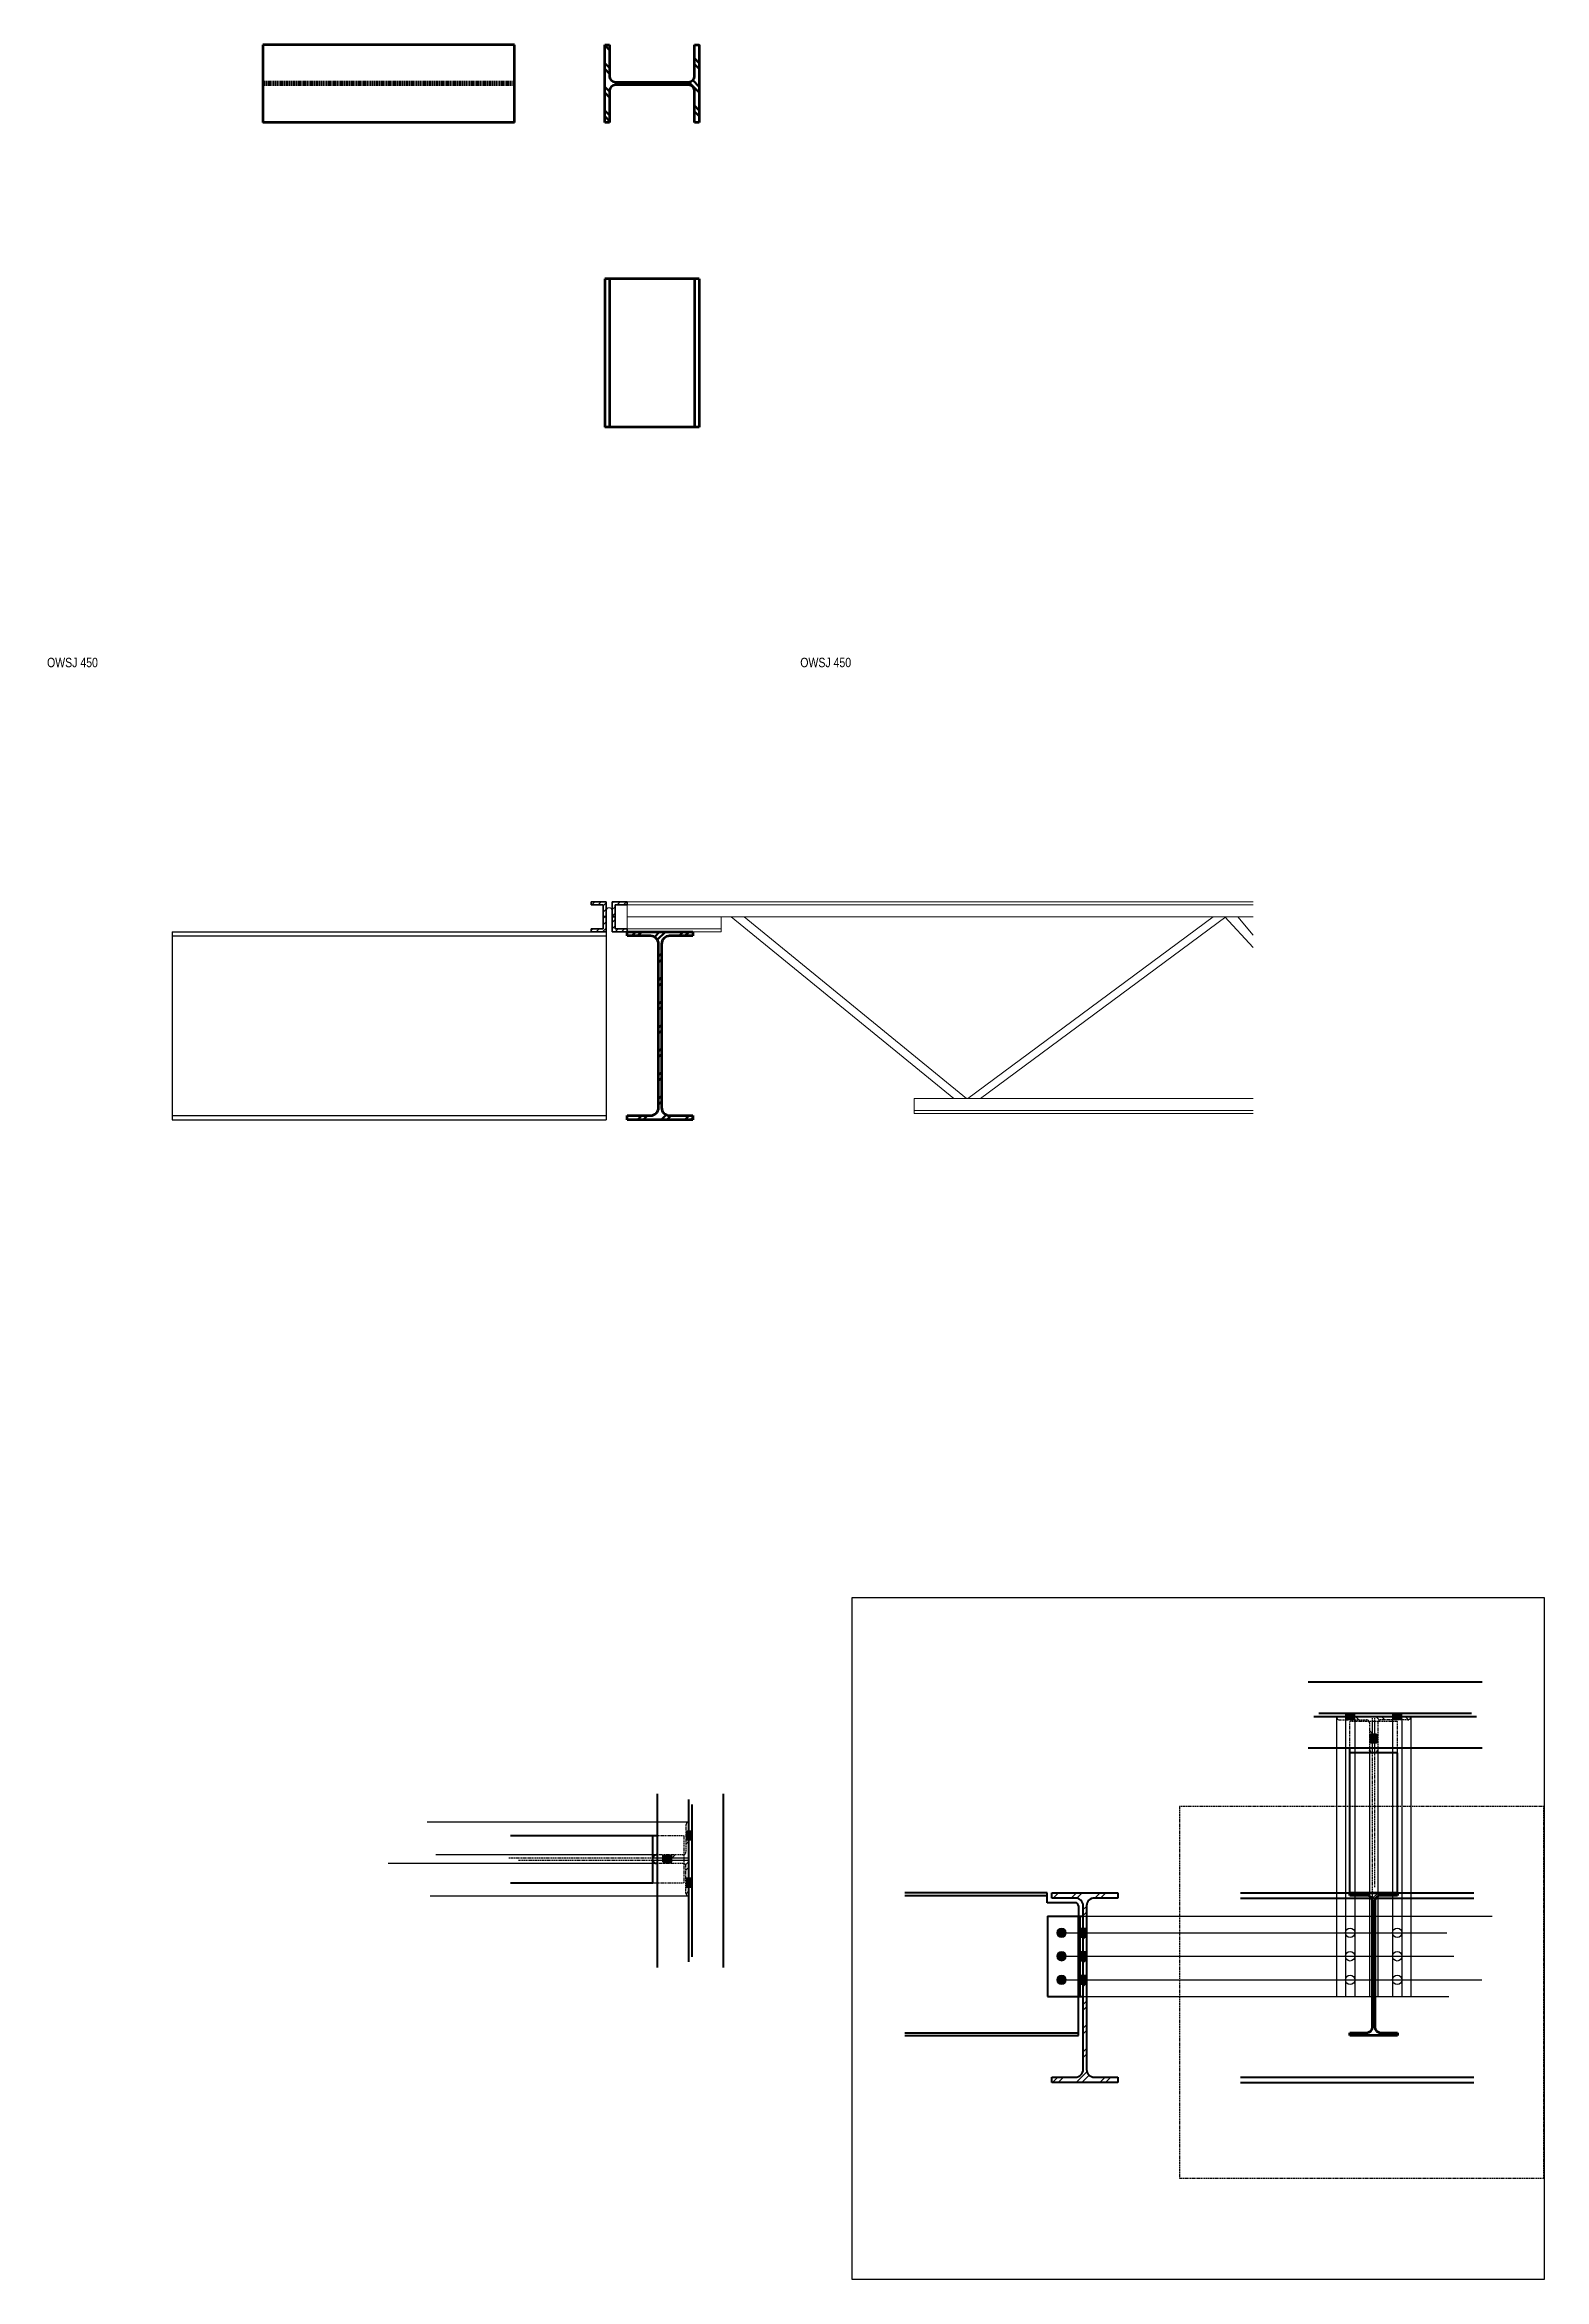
# Model space of a CAD drawing. Header units: millimetres. Extents: x -31954 to 493870, y 99509 to 604061.
# Drawn here: x 101419 to 104605, y 190426 to 195171 of the extents above; entities that cross this region are included whole.
import ezdxf

# ---------------------------------------------------------------- set-up
doc = ezdxf.new("R2010")
doc.units = ezdxf.units.MM
doc.header["$LTSCALE"] = 10
doc.linetypes.add('DASHED2', pattern=[0.375, 0.25, -0.125])
for name, color, linetype, lineweight in [('A-ANNOTATIONS', 1, 'Continuous', 9), ('A-DETL-GENF', 3, 'Continuous', 9), ('C-HATCH', 9, 'Continuous', 0), ('S-BEAM-STEEL-SECTION', 4, 'Continuous', 20), ('S-COLUMN-STEEL-PLAN', 4, 'Continuous', 50), ('S-COLUMN-STEEL-SECTION', 4, 'Continuous', 25), ('S-HATCH', 9, 'Continuous', 0)]:
    doc.layers.add(name, color=color, linetype=linetype, lineweight=lineweight)
doc.styles.add('AnnoText', font='arial.ttf', dxfattribs={"width": 0.8, "height": 2})

msp = doc.modelspace()

# ---------------------------------------------------------------- texts
at = {"layer": 'A-ANNOTATIONS', "char_height": 20, "attachment_point": 1, "line_spacing_factor": 0.938532, "style": 'AnnoText', "bg_fill": 3, "box_fill_scale": 1.25, "bg_fill_color": 0, "bg_fill_transparency": 0}
for insert, width in [((101424.4, 193869.1), 189.927), ((103024.4, 193869.1), 159.357)]:
    msp.add_mtext('\\fArial|b0|i0|c0|p34|;OWSJ 450', dxfattribs=dict(at, insert=insert, width=width))

# ---------------------------------------------------------------- blocks, each defined once
blk = doc.blocks.new('M_K-Series Bar Joist-Section - 18K6-170442-Level 2')
at = {"layer": 'C-HATCH'}
h = blk.add_hatch(dxfattribs=at)
h.set_pattern_fill('ANSI31', color=256, scale=3, style=0)
h.paths.add_polyline_path([(-6.35, 0), (-38.1, 0), (-38.1, -6.35), (-12.7, -6.35), (-12.7, -31.75), (-6.35, -31.75)])
h.paths.add_polyline_path([(38.1, 0), (6.35, 0), (6.35, -31.75), (12.7, -31.75), (12.7, -6.35), (38.1, -6.35)])
h = blk.add_hatch(dxfattribs=at)
h.set_pattern_fill('ANSI31', color=256, scale=3, style=0)
h.paths.add_polyline_path([(-6.35, -32.25), (-12.7, -32.25), (-12.7, -57.65), (-38.1, -57.65), (-38.1, -64), (-6.35, -64)])
h.paths.add_polyline_path([(12.7, -32.25), (6.35, -32.25), (6.35, -64), (38.1, -64), (38.1, -57.65), (12.7, -57.65)])
at = {"layer": 'A-DETL-GENF', "lineweight": 35}
for p, q in [((-6.35, 0), (-38.1, 0)), ((-38.1, 0), (-38.1, -6.35)), ((-6.35, -31.75), (-6.35, 0)), ((6.35, 0), (6.35, -31.75)), ((38.1, 0), (6.35, 0)), ((38.1, -6.35), (38.1, 0)), ((-38.1, -6.35), (-12.7, -6.35)), ((-12.7, -6.35), (-12.7, -31.75)), ((-12.7, -31.75), (-6.35, -31.75)), ((-12.7, -57.65), (-12.7, -32.25)), ((-12.7, -32.25), (-6.35, -32.25)), ((-6.35, -31.75), (-6.35, -64)), ((6.35, -31.75), (12.7, -31.75)), ((6.35, -64), (6.35, -31.75)), ((6.35, -32.25), (12.7, -32.25)), ((12.7, -31.75), (12.7, -6.35)), ((12.7, -6.35), (38.1, -6.35)), ((12.7, -32.25), (12.7, -57.65)), ((-38.1, -64), (-38.1, -57.65)), ((-38.1, -57.65), (-12.7, -57.65)), ((-38.1, -64), (-6.35, -64)), ((6.35, -64), (38.1, -64)), ((12.7, -57.65), (38.1, -57.65)), ((38.1, -57.65), (38.1, -64))]:
    blk.add_line(p, q, dxfattribs=at)
at = {"layer": 'A-DETL-GENF'}
blk.add_arc((0, -19.05), 6.35, 0, 180, dxfattribs=at)
blk = doc.blocks.new('M_K-Series Bar Joist-Side - 18K6-170766-Level 2')
at = {"layer": 'A-DETL-GENF'}
for p, q in [((-100, 63.5), (1229.9, 63.5)), ((-100, 63.5), (-100, -0.5)), ((-100, 57.2), (1229.9, 57.2)), ((-100, 31.5), (1229.9, 31.5)), ((-100, 5.8), (100, 5.8)), ((100, -0.5), (100, 31.5)), ((594.1, -354.5), (121.2, 31.5)), ((148.4, 31.5), (621.3, -354.5)), ((1144.9, 31.5), (623.7, -354.5)), ((1171.5, 31.5), (650.4, -354.5)), ((1169.8, 31.5), (1229.9, -33.9)), ((1197, 31.5), (1229.9, -7.3)), ((-100, -0.5), (100, -0.5)), ((510, -386.5), (510, -354.5)), ((510, -354.5), (1229.9, -354.5)), ((510, -380.1), (1229.9, -380.1)), ((510, -386.5), (1229.9, -386.5))]:
    blk.add_line(p, q, dxfattribs=at)

# ---------------------------------------------------------------- hatches: boundary and pattern name
at = {"layer": 'S-BEAM-STEEL-SECTION'}
h = msp.add_hatch(color=256, dxfattribs=at)
h.dxf.hatch_style = 1
h.paths.add_polyline_path([(104182.4, 191620), (104182.4, 191613.9), (104192.4, 191614), (104192.4, 191620)])
h.paths.add_polyline_path([(104182.4, 191627.3), (104182.4, 191620), (104192.4, 191620), (104192.4, 191627.3)])
h.paths.add_polyline_path([(104192.4, 191627.3), (104192.4, 191620), (104202.4, 191620), (104202.4, 191627.3)])
h.paths.add_polyline_path([(104192.4, 191620), (104192.4, 191614), (104202.4, 191613.9), (104202.4, 191620)])
h = msp.add_hatch(color=256, dxfattribs=at)
h.dxf.hatch_style = 1
h.paths.add_polyline_path([(104302.4, 191620), (104302.4, 191613.9), (104292.4, 191614), (104292.4, 191620)])
h.paths.add_polyline_path([(104302.4, 191627.3), (104302.4, 191620), (104292.4, 191620), (104292.4, 191627.3)])
h.paths.add_polyline_path([(104292.4, 191627.3), (104292.4, 191620), (104282.4, 191620), (104282.4, 191627.3)])
h.paths.add_polyline_path([(104292.4, 191620), (104292.4, 191614), (104282.4, 191613.9), (104282.4, 191620)])
h = msp.add_hatch(color=256, dxfattribs=at)
h.dxf.hatch_style = 1
h.paths.add_polyline_path([(104241.8, 191564.3), (104251.3, 191564.3), (104251.3, 191574.3), (104241.8, 191574.3)])
h.paths.add_polyline_path([(104233.5, 191564.3), (104241.8, 191564.3), (104241.8, 191574.3), (104233.5, 191574.3)])
h.paths.add_polyline_path([(104233.5, 191574.3), (104241.8, 191574.3), (104241.8, 191584.3), (104233.5, 191584.3)])
h.paths.add_polyline_path([(104241.8, 191574.3), (104251.3, 191574.3), (104251.3, 191584.3), (104241.8, 191584.3)])
h = msp.add_hatch(color=256, dxfattribs=at)
h.dxf.hatch_style = 1
h.paths.add_polyline_path([(102787.6, 191378.3), (102781.5, 191378.3), (102781.5, 191368.3), (102787.6, 191368.3)])
h.paths.add_polyline_path([(102794.9, 191378.3), (102787.6, 191378.3), (102787.6, 191368.3), (102794.9, 191368.3)])
h.paths.add_polyline_path([(102794.9, 191368.3), (102787.6, 191368.3), (102787.6, 191358.3), (102794.9, 191358.3)])
h.paths.add_polyline_path([(102787.6, 191368.3), (102781.5, 191368.3), (102781.5, 191358.3), (102787.6, 191358.3)])
h = msp.add_hatch(color=256, dxfattribs=at)
h.dxf.hatch_style = 1
h.paths.add_polyline_path([(102731.9, 191318.9), (102731.9, 191309.4), (102741.9, 191309.4), (102741.9, 191318.9)])
h.paths.add_polyline_path([(102731.9, 191327.2), (102731.9, 191318.9), (102741.9, 191318.9), (102741.9, 191327.2)])
h.paths.add_polyline_path([(102741.9, 191327.2), (102741.9, 191318.9), (102751.9, 191318.9), (102751.9, 191327.2)])
h.paths.add_polyline_path([(102741.9, 191318.9), (102741.9, 191309.4), (102751.9, 191309.4), (102751.9, 191318.9)])
h = msp.add_hatch(color=256, dxfattribs=at)
h.dxf.hatch_style = 1
h.paths.add_polyline_path([(102787.6, 191258.3), (102781.5, 191258.3), (102781.5, 191268.3), (102787.6, 191268.3)])
h.paths.add_polyline_path([(102794.9, 191258.3), (102787.6, 191258.3), (102787.6, 191268.3), (102794.9, 191268.3)])
h.paths.add_polyline_path([(102794.9, 191268.3), (102787.6, 191268.3), (102787.6, 191278.3), (102794.9, 191278.3)])
h.paths.add_polyline_path([(102787.6, 191268.3), (102781.5, 191268.3), (102781.5, 191278.3), (102787.6, 191278.3)])
h = msp.add_hatch(color=256, dxfattribs=at)
h.dxf.hatch_style = 1
h.paths.add_polyline_path([(103579.4, 191172, 0.414214), (103569.4, 191162), (103579.4, 191162)])
h = msp.add_hatch(color=256, dxfattribs=at)
h.dxf.hatch_style = 1
h.paths.add_polyline_path([(103569.4, 191162, 0.414214), (103579.4, 191152), (103579.4, 191162)])
h = msp.add_hatch(color=256, dxfattribs=at)
h.dxf.hatch_style = 1
h.paths.add_polyline_path([(103579.4, 191162), (103589.4, 191162, 0.414214), (103579.4, 191172)])
h = msp.add_hatch(color=256, dxfattribs=at)
h.dxf.hatch_style = 1
h.paths.add_polyline_path([(103579.4, 191152, 0.414214), (103589.4, 191162), (103579.4, 191162)])
h = msp.add_hatch(color=256, dxfattribs=at)
h.dxf.hatch_style = 1
h.paths.add_polyline_path([(103619, 191162), (103625.4, 191162), (103625.4, 191172), (103619, 191172)])
h.paths.add_polyline_path([(103625.4, 191162), (103632.4, 191162), (103632.4, 191172), (103625.4, 191172)])
h.paths.add_polyline_path([(103625.4, 191152), (103632.4, 191152), (103632.4, 191162), (103625.4, 191162)])
h.paths.add_polyline_path([(103625.4, 191162), (103619, 191162), (103619, 191152), (103625.4, 191152)])
h = msp.add_hatch(color=256, dxfattribs=at)
h.dxf.hatch_style = 1
h.paths.add_polyline_path([(103579.4, 191122, 0.414214), (103569.4, 191112), (103579.4, 191112)])
h = msp.add_hatch(color=256, dxfattribs=at)
h.dxf.hatch_style = 1
h.paths.add_polyline_path([(103589.4, 191112, 0.414214), (103579.4, 191122), (103579.4, 191112)])
h = msp.add_hatch(color=256, dxfattribs=at)
h.dxf.hatch_style = 1
h.paths.add_polyline_path([(103625.4, 191122), (103619, 191122), (103619, 191112), (103625.4, 191112)])
h.paths.add_polyline_path([(103632.4, 191122), (103625.4, 191122), (103625.4, 191112), (103632.4, 191112)])
h.paths.add_polyline_path([(103632.4, 191112), (103625.4, 191112), (103625.4, 191102), (103632.4, 191102)])
h.paths.add_polyline_path([(103625.4, 191112), (103619, 191112), (103619, 191102), (103625.4, 191102)])
h = msp.add_hatch(color=256, dxfattribs=at)
h.dxf.hatch_style = 1
h.paths.add_polyline_path([(103579.4, 191112), (103569.4, 191112, 0.414214), (103579.4, 191102)])
h = msp.add_hatch(color=256, dxfattribs=at)
h.dxf.hatch_style = 1
h.paths.add_polyline_path([(103579.4, 191072, 0.414214), (103569.4, 191062), (103579.4, 191062)])
h = msp.add_hatch(color=256, dxfattribs=at)
h.dxf.hatch_style = 1
h.paths.add_polyline_path([(103589.4, 191112), (103579.4, 191112), (103579.4, 191102, 0.414214)])
h = msp.add_hatch(color=256, dxfattribs=at)
h.dxf.hatch_style = 1
h.paths.add_polyline_path([(103579.4, 191062), (103589.4, 191062, 0.414214), (103579.4, 191072)])
h = msp.add_hatch(color=256, dxfattribs=at)
h.dxf.hatch_style = 1
h.paths.add_polyline_path([(103625.4, 191072), (103619, 191072), (103619, 191062), (103625.4, 191062)])
h.paths.add_polyline_path([(103632.4, 191072), (103625.4, 191072), (103625.4, 191062), (103632.4, 191062)])
h.paths.add_polyline_path([(103632.4, 191062), (103625.4, 191062), (103625.4, 191052), (103632.4, 191052)])
h.paths.add_polyline_path([(103625.4, 191062), (103619, 191062), (103619, 191052), (103625.4, 191052)])
h = msp.add_hatch(color=256, dxfattribs=at)
h.dxf.hatch_style = 1
h.paths.add_polyline_path([(103579.4, 191062), (103569.4, 191062, 0.414214), (103579.4, 191052)])
h = msp.add_hatch(color=256, dxfattribs=at)
h.dxf.hatch_style = 1
h.paths.add_polyline_path([(103589.4, 191062), (103579.4, 191062), (103579.4, 191052, 0.414214)])
at = {"layer": 'S-COLUMN-STEEL-PLAN'}
h = msp.add_hatch(dxfattribs=at)
h.set_pattern_fill('FP_2', color=256, angle=-90, style=0, pattern_type=2)
h.set_pattern_definition([(315, (101720.115, 179676.342), (25.14472, 25.14472), []), (315, (101758.215, 179676.342), (25.14472, 25.14472), [])])
h.paths.add_polyline_path([(102608.9, 195005.9), (102619.1, 195005.9), (102619.1, 195072.5), (102619.5, 195075.8), (102620.8, 195078.9), (102622.8, 195081.5), (102625.5, 195083.5), (102628.6, 195084.8), (102631.9, 195085.3), (102786.9, 195085.3), (102790.2, 195084.8), (102793.3, 195083.5), (102795.9, 195081.5), (102798, 195078.9), (102799.2, 195075.8), (102799.7, 195072.5), (102799.7, 195005.9), (102809.9, 195005.9), (102809.9, 195170.9), (102799.7, 195170.9), (102799.7, 195104.3), (102799.2, 195100.9), (102798, 195097.9), (102795.9, 195095.2), (102793.3, 195093.2), (102790.2, 195091.9), (102786.9, 195091.5), (102631.9, 195091.5), (102628.6, 195091.9), (102625.5, 195093.2), (102622.8, 195095.2), (102620.8, 195097.9), (102619.5, 195100.9), (102619.1, 195104.3), (102619.1, 195170.9), (102608.9, 195170.9)], flags=0)
h = msp.add_hatch(dxfattribs=at)
h.set_pattern_fill('FP_9', color=256, style=0, pattern_type=2)
h.set_pattern_definition([(45, (114863.634, 192098.46), (-25.14472, 25.14472), []), (45, (114863.634, 192136.56), (-25.14472, 25.14472), [])])
h.paths.add_polyline_path([(102796.5, 192888.2), (102796.5, 192897), (102746.9, 192897), (102742.5, 192897.6), (102738.3, 192899.3), (102734.7, 192902.1), (102732, 192905.6), (102730.3, 192909.8), (102729.7, 192914.2), (102729.7, 193261.2), (102730.3, 193265.7), (102732, 193269.8), (102734.7, 193273.4), (102738.3, 193276.1), (102742.5, 193277.8), (102746.9, 193278.4), (102796.5, 193278.4), (102796.5, 193287.2), (102656.5, 193287.2), (102656.5, 193278.4), (102706.1, 193278.4), (102710.6, 193277.8), (102714.7, 193276.1), (102718.3, 193273.4), (102721, 193269.8), (102722.7, 193265.7), (102723.3, 193261.2), (102723.3, 192914.2), (102722.7, 192909.8), (102721, 192905.6), (102718.3, 192902.1), (102714.7, 192899.3), (102710.6, 192897.6), (102706.1, 192897), (102656.5, 192897), (102656.5, 192888.2)], flags=0)
at = {"layer": 'S-HATCH'}
h = msp.add_hatch(dxfattribs=at)
h.set_pattern_fill('FP_16', color=256, angle=270, style=0, pattern_type=2)
h.set_pattern_definition([(315, (103623.364, 176108.597), (25.14472, 25.14472), []), (315, (103661.464, 176108.597), (25.14472, 25.14472), [])])
h.paths.add_polyline_path([(104163.6, 191620.3), (104163.8, 191618.7), (104164.5, 191617.1), (104165.5, 191615.8), (104166.8, 191614.8), (104168.3, 191614.2), (104170, 191613.9), (104227.1, 191613.9), (104228.8, 191613.7), (104230.3, 191613.1), (104231.6, 191612.1), (104232.6, 191610.8), (104233.2, 191609.2), (104233.5, 191607.6), (104233.5, 191550.4), (104233.7, 191548.8), (104234.3, 191547.3), (104235.3, 191546), (104236.6, 191544.9), (104238.2, 191544.3), (104239.8, 191544.1), (104239.8, 191620.3)], flags=0)
h = msp.add_hatch(dxfattribs=at)
h.set_pattern_fill('FP_16', color=256, angle=90, style=0, pattern_type=2)
h.set_pattern_definition([(135, (331682.78, -15598.61), (-25.144717, -25.144717), []), (135, (331644.68, -15598.61), (-25.144717, -25.144717), [])])
h.paths.add_polyline_path([(104321.1, 191620.3), (104320.9, 191618.7), (104320.3, 191617.1), (104319.3, 191615.8), (104317.9, 191614.8), (104316.4, 191614.2), (104314.8, 191613.9), (104257.6, 191613.9), (104256, 191613.7), (104254.4, 191613.1), (104253.1, 191612.1), (104252.1, 191610.8), (104251.5, 191609.2), (104251.3, 191607.6), (104251.3, 191550.4), (104251, 191548.8), (104250.4, 191547.3), (104249.4, 191546), (104248.1, 191544.9), (104246.6, 191544.3), (104244.9, 191544.1), (104244.9, 191620.3)], flags=0)
h = msp.add_hatch(dxfattribs=at)
h.set_pattern_fill('FP_16', color=256, angle=180, style=0, pattern_type=2)
h.set_pattern_definition([(225, (87276.177, 191937.327), (25.14472, -25.14472), []), (225, (87276.177, 191899.227), (25.14472, -25.14472), [])])
h.paths.add_polyline_path([(102787.9, 191397.1), (102786.2, 191396.9), (102784.7, 191396.2), (102783.4, 191395.2), (102782.4, 191393.9), (102781.7, 191392.4), (102781.5, 191390.7), (102781.5, 191333.6), (102781.3, 191331.9), (102780.7, 191330.4), (102779.7, 191329.1), (102778.4, 191328.1), (102776.8, 191327.4), (102775.2, 191327.2), (102718, 191327.2), (102716.4, 191327), (102714.9, 191326.4), (102713.5, 191325.4), (102712.5, 191324.1), (102711.9, 191322.5), (102711.7, 191320.9), (102787.9, 191320.9)], flags=0)
h = msp.add_hatch(dxfattribs=at)
h.set_pattern_fill('FP_16', color=256, style=0, pattern_type=2)
h.set_pattern_definition([(45, (-104431.03, -36122.09), (-25.144717, 25.144717), []), (45, (-104431.03, -36083.99), (-25.144717, 25.144717), [])])
h.paths.add_polyline_path([(102787.9, 191239.6), (102786.2, 191239.8), (102784.7, 191240.4), (102783.4, 191241.4), (102782.4, 191242.8), (102781.7, 191244.3), (102781.5, 191245.9), (102781.5, 191303.1), (102781.3, 191304.7), (102780.7, 191306.3), (102779.7, 191307.6), (102778.4, 191308.6), (102776.8, 191309.2), (102775.2, 191309.4), (102718, 191309.4), (102716.4, 191309.6), (102714.9, 191310.3), (102713.5, 191311.3), (102712.5, 191312.6), (102711.9, 191314.1), (102711.7, 191315.8), (102787.9, 191315.8)], flags=0)
h = msp.add_hatch(dxfattribs=at)
h.set_pattern_fill('FP_10', color=256, style=0, pattern_type=2)
h.set_pattern_definition([(45, (115294.303, 190056.19), (-25.14472, 25.14472), []), (45, (115294.303, 190094.29), (-25.14472, 25.14472), [])])
h.paths.add_polyline_path([(103698.9, 190844), (103698.9, 190855.2), (103649.2, 190855.2), (103644.8, 190855.7), (103640.8, 190857.4), (103637.3, 190860.1), (103634.6, 190863.6), (103632.9, 190867.6), (103632.4, 190872), (103632.4, 191219), (103632.9, 191223.3), (103634.6, 191227.4), (103637.3, 191230.8), (103640.8, 191233.5), (103644.8, 191235.2), (103649.2, 191235.8), (103698.9, 191235.8), (103698.9, 191247), (103558.9, 191247), (103558.9, 191235.8), (103608.6, 191235.8), (103612.9, 191235.2), (103617, 191233.5), (103620.4, 191230.8), (103623.1, 191227.4), (103624.8, 191223.3), (103625.4, 191219), (103625.4, 190872), (103624.8, 190867.6), (103623.1, 190863.6), (103620.4, 190860.1), (103617, 190857.4), (103612.9, 190855.7), (103608.6, 190855.2), (103558.9, 190855.2), (103558.9, 190844)], flags=0)
h = msp.add_hatch(dxfattribs=at)
h.set_pattern_fill('FP_5', color=256, style=0, pattern_type=2)
h.set_pattern_definition([(45, (118248.284, 190106.19), (-25.14472, 25.14472), []), (45, (118248.284, 190144.29), (-25.14472, 25.14472), [])])
h.paths.add_polyline_path([(104292.9, 190944), (104292.9, 190949.7), (104257.2, 190949.7), (104252.5, 190950.6), (104248.5, 190953.3), (104245.9, 190957.2), (104244.9, 190962), (104244.9, 191229), (104245.9, 191233.7), (104248.5, 191237.6), (104252.5, 191240.3), (104257.2, 191241.3), (104292.9, 191241.3), (104292.9, 191247), (104191.9, 191247), (104191.9, 191241.3), (104227.5, 191241.3), (104232.2, 191240.3), (104236.2, 191237.6), (104238.9, 191233.7), (104239.8, 191229), (104239.8, 190962), (104238.9, 190957.2), (104236.2, 190953.3), (104232.2, 190950.6), (104227.5, 190949.7), (104191.9, 190949.7), (104191.9, 190944), (104283, 190944)], flags=0)

# ---------------------------------------------------------------- linework, layer by layer
for p, q in [((104163.6, 191620.3), (104163.6, 191027)), ((104182.4, 191613.9), (104182.4, 191027)), ((104202.4, 191613.9), (104202.4, 191027)), ((104282.4, 191613.9), (104282.4, 191027)), ((104302.4, 191613.9), (104302.4, 191027)), ((104321.1, 191620.3), (104321.1, 191027)), ((104233.5, 191553.8), (104233.5, 191027)), ((104251.3, 191553.8), (104251.3, 191027)), ((102787.9, 191397.1), (102231.8, 191397.1)), ((102721.4, 191309.4), (102149.1, 191309.4)), ((102721.4, 191327.2), (102250.1, 191327.2)), ((102787.9, 191239.6), (102238.4, 191239.6)), ((103579.4, 191162), (104397.6, 191162)), ((103625.4, 191197), (104493.8, 191197)), ((103579.4, 191112), (104413, 191112)), ((103579.4, 191062), (104471.8, 191062)), ((103625.4, 191027), (104402.3, 191027))]:
    msp.add_line(p, q)
for centre in [(104192.4, 191162), (104292.4, 191162), (104192.4, 191112), (104292.4, 191112), (104192.4, 191062), (104292.4, 191062)]:
    msp.add_circle(centre, 10)
at = {"layer": 'Defpoints'}
msp.add_lwpolyline([(103133.7, 190426.2), (104604.9, 190426.2), (104604.9, 191873.1), (103133.7, 191873.1)], close=True, dxfattribs=at)
at = {"layer": 'Defpoints', "linetype": 'DASHED2'}
msp.add_lwpolyline([(103830, 190641.2), (104603.9, 190641.2), (104603.9, 191430.1), (103830, 191430.1)], close=True, dxfattribs=at)
at = {"layer": 'S-BEAM-STEEL-SECTION'}
for p, q in [((104239.8, 191620.3), (104163.6, 191620.3)), ((104182.4, 191613.9), (104182.4, 191627.3)), ((104202.4, 191613.9), (104202.4, 191627.3)), ((104239.8, 191610.3), (104244.9, 191610.3)), ((104244.9, 191620.3), (104321.1, 191620.3)), ((104282.4, 191613.9), (104282.4, 191627.3)), ((104302.4, 191613.9), (104302.4, 191627.3)), ((104248.2, 191584.3), (104233.5, 191584.3)), ((104248.2, 191564.3), (104233.5, 191564.3)), ((102781.5, 191378.3), (102794.9, 191378.3)), ((102781.5, 191358.3), (102794.9, 191358.3)), ((102787.9, 191320.9), (102787.9, 191397.1)), ((102731.9, 191312.5), (102731.9, 191327.2)), ((102751.9, 191312.5), (102751.9, 191327.2)), ((102777.9, 191320.9), (102777.9, 191315.8)), ((102787.9, 191315.8), (102787.9, 191239.6)), ((102781.5, 191278.3), (102794.9, 191278.3)), ((102781.5, 191258.3), (102794.9, 191258.3)), ((103619, 191172), (103632.4, 191172)), ((103625.4, 191027), (103625.4, 191197)), ((103619, 191152), (103632.4, 191152)), ((103619, 191122), (103632.4, 191122)), ((103619, 191102), (103632.4, 191102)), ((103619, 191072), (103632.4, 191072)), ((103619, 191052), (103632.4, 191052))]:
    msp.add_line(p, q, dxfattribs=at)
for centre in [(103579.4, 191162), (103579.4, 191112), (103579.4, 191062)]:
    msp.add_circle(centre, 10, dxfattribs=at)
at = {"layer": 'S-COLUMN-STEEL-PLAN', "lineweight": 70}
for p, q in [((102417.2, 195170.9), (101882.7, 195170.9)), ((101882.7, 195170.9), (101882.7, 195005.9)), ((102417.2, 195005.9), (102417.2, 195170.9)), ((102608.9, 195005.9), (102608.9, 195170.9)), ((102608.9, 195170.9), (102619.1, 195170.9)), ((102619.1, 195170.9), (102619.1, 195104.3)), ((102799.7, 195104.3), (102799.7, 195170.9)), ((102799.7, 195170.9), (102809.9, 195170.9)), ((102809.9, 195170.9), (102809.9, 195005.9)), ((102619.1, 195072.5), (102619.1, 195005.9)), ((102631.9, 195091.5), (102786.9, 195091.5)), ((102786.9, 195085.3), (102631.9, 195085.3)), ((102799.7, 195005.9), (102799.7, 195072.5)), ((102417.2, 195005.9), (101882.7, 195005.9)), ((102619.1, 195005.9), (102608.9, 195005.9)), ((102809.9, 195005.9), (102799.7, 195005.9)), ((102608.9, 194673.8), (102608.9, 194358.5)), ((102809.9, 194673.8), (102608.9, 194673.8)), ((102619.1, 194673.8), (102619.1, 194358.5)), ((102799.7, 194673.8), (102799.7, 194358.5)), ((102809.9, 194673.8), (102809.9, 194358.5)), ((102809.9, 194358.5), (102608.9, 194358.5)), ((102656.5, 193287.2), (102796.5, 193287.2)), ((102656.5, 193278.4), (102656.5, 193287.2)), ((102706.1, 193278.4), (102656.5, 193278.4)), ((102723.3, 192914.2), (102723.3, 193261.2)), ((102729.7, 193261.2), (102729.7, 192914.2)), ((102796.5, 193278.4), (102746.9, 193278.4)), ((102796.5, 193287.2), (102796.5, 193278.4)), ((102656.5, 192888.2), (102656.5, 192897)), ((102656.5, 192897), (102706.1, 192897)), ((102796.5, 192888.2), (102656.5, 192888.2)), ((102746.9, 192897), (102796.5, 192897)), ((102796.5, 192897), (102796.5, 192888.2))]:
    msp.add_line(p, q, dxfattribs=at)
at = {"layer": 'S-COLUMN-STEEL-PLAN', "linetype": 'DASHED2', "lineweight": 70}
for p, q in [((102417.2, 195091.5), (101882.7, 195091.5)), ((102417.2, 195085.3), (101882.7, 195085.3))]:
    msp.add_line(p, q, dxfattribs=at)
at = {"layer": 'S-COLUMN-STEEL-PLAN', "lineweight": 70}
for centre, radius, start, end in [((102631.9, 195104.3), 12.8, 180, 270), ((102786.9, 195104.3), 12.8, 270, 0), ((102631.9, 195072.5), 12.8, 90, 180), ((102786.9, 195072.5), 12.8, 0, 90), ((102706.1, 193261.2), 17.2, 0, 90), ((102746.9, 193261.2), 17.2, 90, 180), ((102706.1, 192914.2), 17.2, 270, 0), ((102746.9, 192914.2), 17.2, 180, 270)]:
    msp.add_arc(centre, radius, start, end, dxfattribs=at)
at = {"layer": 'S-COLUMN-STEEL-SECTION'}
for p, q in [((101690.3, 193287.2), (102612.1, 193287.2)), ((101690.3, 193287.2), (101690.3, 192888.2)), ((101690.3, 193278.4), (102612.1, 193278.4)), ((102612.1, 193287.2), (102612.1, 192888.2)), ((101690.3, 192897), (102612.1, 192897)), ((101690.3, 192888.2), (102612.1, 192888.2)), ((104292.9, 191543.8), (104292.9, 191553.8)), ((102711.4, 191267.8), (102721.4, 191267.8))]:
    msp.add_line(p, q, dxfattribs=at)
at = {"layer": 'S-COLUMN-STEEL-SECTION', "lineweight": 40}
for p, q in [((104472.6, 191693.8), (104103.5, 191693.8)), ((104460.5, 191620.3), (104115.6, 191620.3)), ((104449.9, 191627.3), (104126.2, 191627.3)), ((104472.6, 191553.8), (104103.5, 191553.8)), ((104191.9, 191543.8), (104191.9, 191553.8)), ((104191.9, 191241.3), (104191.9, 191543.8)), ((104292.9, 191543.8), (104191.9, 191543.8)), ((104292.9, 191241.3), (104292.9, 191543.8)), ((102721.4, 191088.1), (102721.4, 191457.2)), ((102861.4, 191088.1), (102861.4, 191457.2)), ((102787.9, 191100.2), (102787.9, 191445.1)), ((102794.9, 191110.8), (102794.9, 191434.5)), ((102408.8, 191368.8), (102711.4, 191368.8)), ((102711.4, 191267.8), (102711.4, 191368.8)), ((102711.4, 191368.8), (102721.4, 191368.8)), ((102408.8, 191267.8), (102711.4, 191267.8)), ((103548.9, 191247), (103246.3, 191247)), ((103246.3, 191241.3), (103548.9, 191241.3)), ((103548.9, 191225.8), (103548.9, 191247)), ((103608.6, 191225.8), (103548.9, 191225.8)), ((103558.9, 191247), (103698.9, 191247)), ((103558.9, 191235.8), (103558.9, 191247)), ((103608.6, 191235.8), (103558.9, 191235.8)), ((103615.4, 191219), (103615.4, 191197)), ((103625.4, 190872), (103625.4, 191219)), ((103632.4, 191219), (103632.4, 190872)), ((103698.9, 191235.8), (103649.2, 191235.8)), ((103698.9, 191247), (103698.9, 191235.8)), ((103959.7, 191247), (104455.4, 191247)), ((103959.7, 191235.8), (104455.4, 191235.8)), ((103549.2, 191197), (103549.2, 191027)), ((103549.2, 191197), (103625.4, 191197)), ((103615.4, 191027), (103615.4, 191197)), ((103619, 191027), (103619, 191197)), ((103549.2, 191027), (103625.4, 191027)), ((103615.4, 190944), (103615.4, 191029)), ((103246.3, 190949.7), (103615.4, 190949.7)), ((103246.3, 190944), (103615.4, 190944)), ((103558.9, 190844), (103558.9, 190855.2)), ((103558.9, 190855.2), (103608.6, 190855.2)), ((103698.9, 190844), (103558.9, 190844)), ((103649.2, 190855.2), (103698.9, 190855.2)), ((103698.9, 190855.2), (103698.9, 190844)), ((103959.7, 190855.2), (104455.4, 190855.2)), ((103959.7, 190844), (104455.4, 190844))]:
    msp.add_line(p, q, dxfattribs=at)
at = {"layer": 'S-COLUMN-STEEL-SECTION', "linetype": 'DASHED2', "lineweight": 30}
for p, q in [((104170, 191613.9), (104227.1, 191613.9)), ((104292.9, 191610.3), (104191.9, 191610.3)), ((104191.9, 191553.8), (104191.9, 191610.3)), ((104233.5, 191607.6), (104233.5, 191550.4)), ((104239.8, 191544.1), (104239.8, 191620.3)), ((104239.8, 191237.6), (104239.8, 191610.3)), ((104244.9, 191544.1), (104244.9, 191620.3)), ((104244.9, 191258.5), (104244.9, 191610.3)), ((104251.3, 191607.6), (104251.3, 191550.4)), ((104314.8, 191613.9), (104257.6, 191613.9)), ((104292.9, 191553.8), (104292.9, 191610.3)), ((102721.4, 191368.8), (102777.9, 191368.8)), ((102777.9, 191267.8), (102777.9, 191368.8)), ((102781.5, 191390.7), (102781.5, 191333.6)), ((102405.2, 191320.9), (102777.9, 191320.9)), ((102426.1, 191315.8), (102777.9, 191315.8)), ((102711.7, 191320.9), (102787.9, 191320.9)), ((102711.7, 191315.8), (102787.9, 191315.8)), ((102775.2, 191327.2), (102718, 191327.2)), ((102775.2, 191309.4), (102718, 191309.4)), ((102721.4, 191267.8), (102777.9, 191267.8)), ((102781.5, 191245.9), (102781.5, 191303.1))]:
    msp.add_line(p, q, dxfattribs=at)
at = {"layer": 'S-COLUMN-STEEL-SECTION', "lineweight": 70}
for p, q in [((104191.9, 191247), (104292.9, 191247)), ((104191.9, 191241.3), (104191.9, 191247)), ((104227.5, 191241.3), (104191.9, 191241.3)), ((104239.8, 190962), (104239.8, 191229)), ((104244.9, 191229), (104244.9, 190962)), ((104292.9, 191241.3), (104257.2, 191241.3)), ((104292.9, 191247), (104292.9, 191241.3)), ((104191.9, 190944), (104191.9, 190949.7)), ((104191.9, 190949.7), (104227.5, 190949.7)), ((104292.9, 190944), (104191.9, 190944)), ((104257.2, 190949.7), (104292.9, 190949.7)), ((104292.9, 190949.7), (104292.9, 190944))]:
    msp.add_line(p, q, dxfattribs=at)
at = {"layer": 'S-COLUMN-STEEL-SECTION', "linetype": 'DASHED2', "lineweight": 30}
for centre, start, end in [((104170, 191620.3), 180, 270), ((104227.1, 191607.6), 0, 90), ((104257.6, 191607.6), 90, 180), ((104314.8, 191620.3), 270, 0), ((102787.9, 191390.7), 90, 180), ((102775.2, 191333.6), 270, 0), ((102775.2, 191303.1), 0, 90), ((102787.9, 191245.9), 180, 270)]:
    msp.add_arc(centre, 6.35, start, end, dxfattribs=at)
at = {"layer": 'S-COLUMN-STEEL-SECTION', "lineweight": 40}
for centre, radius, start, end in [((104239.8, 191550.4), 6.35, 180, 270), ((104244.9, 191550.4), 6.35, 270, 0), ((102718, 191320.9), 6.35, 90, 180), ((102718, 191315.8), 6.35, 180, 270), ((103608.6, 191219), 16.8, 0, 90), ((103608.6, 191219), 6.8, 0, 90), ((103649.2, 191219), 16.8, 90, 180), ((103608.6, 190872), 16.8, 270, 0), ((103649.2, 190872), 16.8, 180, 270)]:
    msp.add_arc(centre, radius, start, end, dxfattribs=at)
at = {"layer": 'S-COLUMN-STEEL-SECTION', "lineweight": 70}
for centre, start, end in [((104227.5, 191229), 0, 90), ((104257.2, 191229), 90, 180), ((104227.5, 190962), 270, 0), ((104257.2, 190962), 180, 270)]:
    msp.add_arc(centre, 12.3, start, end, dxfattribs=at)

# ---------------------------------------------------------------- block references
at = {"layer": 'A-DETL-GENF'}
for name, p in [('M_K-Series Bar Joist-Section - 18K6-170442-Level 2', (102618.4, 193351.2)), ('M_K-Series Bar Joist-Side - 18K6-170766-Level 2', (102756.5, 193287.7))]:
    msp.add_blockref(name, p, dxfattribs=at)

msp.set_redraw_order([(e.dxf.handle, doc.entitydb.next_handle()) for e in msp.query("TEXT MTEXT ATTDEF DIMENSION ARC_DIMENSION")])  # texts and dimensions are drawn at this point

doc.saveas('drawing.dxf')
